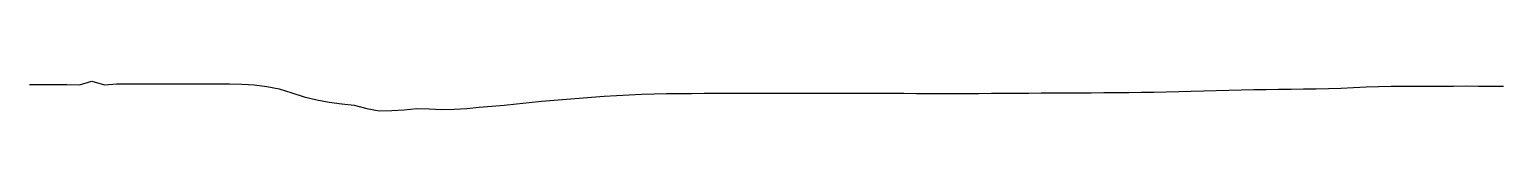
# Model space of a CAD drawing. Header units: metres. Extents: x -148477 to 168932, y -55673 to -2736.
# Drawn here: x -58530 to -57350, y -20795 to -20772 of the extents above; entities that cross this region are included whole.
import ezdxf

# ---------------------------------------------------------------- set-up
doc = ezdxf.new("R2010")
doc.units = ezdxf.units.M

msp = doc.modelspace()

# ---------------------------------------------------------------- linework, layer by layer
at = {"color": 6, "linetype": 'Continuous', "lineweight": -3, "ltscale": 0.5}
for p, q in [((-58529.6723, -20774.4506), (-58519.6723, -20774.3406)), ((-58519.6723, -20774.3406), (-58509.6723, -20774.2806)), ((-58509.6723, -20774.2806), (-58499.6723, -20774.2906)), ((-58499.6723, -20774.2906), (-58489.6723, -20774.5906)), ((-58489.6723, -20774.5906), (-58479.6723, -20771.6906)), ((-58479.6723, -20771.6906), (-58469.6723, -20774.5706)), ((-58469.6723, -20774.5706), (-58459.6723, -20773.8106)), ((-58459.6723, -20773.8106), (-58449.6723, -20773.7406)), ((-58449.6723, -20773.7406), (-58439.6723, -20773.7606)), ((-58439.6723, -20773.7606), (-58429.6723, -20773.7306)), ((-58429.6723, -20773.7306), (-58419.6723, -20773.8606)), ((-58419.6723, -20773.8606), (-58409.6723, -20773.8606)), ((-58409.6723, -20773.8606), (-58399.6723, -20773.8106)), ((-58399.6723, -20773.8106), (-58389.6723, -20773.7706)), ((-58389.6723, -20773.7706), (-58379.6723, -20773.7406)), ((-58379.6723, -20773.7406), (-58369.6723, -20773.8206)), ((-58369.6723, -20773.8206), (-58359.6723, -20774.0506)), ((-58359.6723, -20774.0506), (-58349.6723, -20774.7006)), ((-58349.6723, -20774.7006), (-58339.6723, -20775.9306)), ((-58339.6723, -20775.9306), (-58329.6723, -20777.7506)), ((-58329.6723, -20777.7506), (-58319.6723, -20780.9206)), ((-57609.6723, -20780.0406), (-57599.6723, -20779.7706)), ((-57599.6723, -20779.7706), (-57589.6723, -20779.3606)), ((-57589.6723, -20779.3606), (-57579.6723, -20778.9806)), ((-57579.6723, -20778.9806), (-57569.6723, -20778.7506)), ((-57569.6723, -20778.7506), (-57559.6723, -20778.5806)), ((-57559.6723, -20778.5806), (-57549.6723, -20778.4006)), ((-57549.6723, -20778.4006), (-57539.6723, -20778.2406)), ((-57539.6723, -20778.2406), (-57529.6723, -20778.1006)), ((-57529.6723, -20778.1006), (-57519.6723, -20777.9806)), ((-57519.6723, -20777.9806), (-57509.6723, -20777.8706)), ((-57509.6723, -20777.8706), (-57499.6723, -20777.7006)), ((-57499.6723, -20777.7006), (-57489.6723, -20777.4906)), ((-57489.6723, -20777.4906), (-57479.6723, -20777.1206)), ((-57479.6723, -20777.1206), (-57469.6723, -20776.6206)), ((-57469.6723, -20776.6206), (-57459.6723, -20776.2706)), ((-57459.6723, -20776.2706), (-57449.6723, -20775.9906)), ((-57449.6723, -20775.9906), (-57439.6723, -20775.7606)), ((-57439.6723, -20775.7606), (-57429.6723, -20775.6506)), ((-57429.6723, -20775.6506), (-57419.6723, -20775.6306)), ((-57419.6723, -20775.6306), (-57409.6723, -20775.6106)), ((-57409.6723, -20775.6106), (-57399.6723, -20775.5906)), ((-57399.6723, -20775.5906), (-57389.6723, -20775.5606)), ((-57389.6723, -20775.5606), (-57379.6723, -20775.4906)), ((-57379.6723, -20775.4906), (-57369.6723, -20775.5706)), ((-57369.6723, -20775.5706), (-57359.6723, -20775.5606)), ((-57359.6723, -20775.5606), (-57349.6723, -20775.5406)), ((-58319.6723, -20780.9206), (-58309.6723, -20784.1906)), ((-58309.6723, -20784.1906), (-58299.6723, -20786.5506)), ((-58299.6723, -20786.5506), (-58289.6723, -20788.3506)), ((-58289.6723, -20788.3506), (-58279.6723, -20789.6406)), ((-58279.6723, -20789.6406), (-58269.6723, -20790.8206)), ((-58269.6723, -20790.8206), (-58259.6723, -20793.4606)), ((-58159.6723, -20791.7306), (-58149.6723, -20790.7006)), ((-58149.6723, -20790.7006), (-58139.6723, -20789.7006)), ((-58139.6723, -20789.7006), (-58129.6723, -20788.7006)), ((-58129.6723, -20788.7006), (-58119.6723, -20787.7406)), ((-58119.6723, -20787.7406), (-58109.6723, -20786.9506)), ((-58109.6723, -20786.9506), (-58099.6723, -20786.0606)), ((-58099.6723, -20786.0606), (-58089.6723, -20785.3306)), ((-58089.6723, -20785.3306), (-58079.6723, -20784.3906)), ((-58079.6723, -20784.3906), (-58069.6723, -20783.6306)), ((-58069.6723, -20783.6306), (-58059.6723, -20782.9906)), ((-58059.6723, -20782.9906), (-58049.6723, -20782.4606)), ((-58049.6723, -20782.4606), (-58039.6723, -20781.9706)), ((-58039.6723, -20781.9706), (-58029.6723, -20781.8206)), ((-58029.6723, -20781.8206), (-58019.6723, -20781.5106)), ((-58019.6723, -20781.5106), (-58009.6723, -20781.5806)), ((-58009.6723, -20781.5806), (-57999.6723, -20781.4206)), ((-57999.6723, -20781.4206), (-57989.6723, -20781.1806)), ((-57989.6723, -20781.1806), (-57979.6723, -20781.2306)), ((-57979.6723, -20781.2306), (-57969.6723, -20781.2706)), ((-57969.6723, -20781.2706), (-57959.6723, -20781.2206)), ((-57959.6723, -20781.2206), (-57949.6723, -20781.2006)), ((-57949.6723, -20781.2006), (-57939.6723, -20781.1706)), ((-57939.6723, -20781.1706), (-57929.6723, -20781.1606)), ((-57929.6723, -20781.1606), (-57919.6723, -20781.1306)), ((-57919.6723, -20781.1306), (-57909.6723, -20781.1406)), ((-57909.6723, -20781.1406), (-57899.6723, -20781.1606)), ((-57899.6723, -20781.1606), (-57889.6723, -20781.2106)), ((-57889.6723, -20781.2106), (-57879.6723, -20781.2306)), ((-57879.6723, -20781.2306), (-57869.6723, -20781.2606)), ((-57869.6723, -20781.2606), (-57859.6723, -20781.3006)), ((-57859.6723, -20781.3006), (-57849.6723, -20781.3206)), ((-57849.6723, -20781.3206), (-57839.6723, -20781.3206)), ((-57839.6723, -20781.3206), (-57829.6723, -20781.3506)), ((-57829.6723, -20781.3506), (-57819.6723, -20781.3906)), ((-57819.6723, -20781.3906), (-57809.6723, -20781.4206)), ((-57809.6723, -20781.4206), (-57799.6723, -20781.4206)), ((-57799.6723, -20781.4206), (-57789.6723, -20781.4306)), ((-57789.6723, -20781.4306), (-57779.6723, -20781.4206)), ((-57779.6723, -20781.4206), (-57769.6723, -20781.3906)), ((-57769.6723, -20781.3906), (-57759.6723, -20781.3306)), ((-57759.6723, -20781.3306), (-57749.6723, -20781.3106)), ((-57749.6723, -20781.3106), (-57739.6723, -20781.2406)), ((-57739.6723, -20781.2406), (-57729.6723, -20781.1806)), ((-57729.6723, -20781.1806), (-57719.6723, -20781.1006)), ((-57719.6723, -20781.1006), (-57709.6723, -20781.0606)), ((-57709.6723, -20781.0606), (-57699.6723, -20781.0406)), ((-57699.6723, -20781.0406), (-57689.6723, -20780.9906)), ((-57689.6723, -20780.9906), (-57679.6723, -20780.9206)), ((-57679.6723, -20780.9206), (-57669.6723, -20780.8406)), ((-57669.6723, -20780.8406), (-57659.6723, -20780.7806)), ((-57659.6723, -20780.7806), (-57649.6723, -20780.6606)), ((-57649.6723, -20780.6606), (-57639.6723, -20780.5406)), ((-57639.6723, -20780.5406), (-57629.6723, -20780.4206)), ((-57629.6723, -20780.4206), (-57619.6723, -20780.2606)), ((-57619.6723, -20780.2606), (-57609.6723, -20780.0406)), ((-58259.6723, -20793.4606), (-58249.6723, -20795.3206)), ((-58249.6723, -20795.3206), (-58239.6723, -20795.2206)), ((-58239.6723, -20795.2206), (-58229.6723, -20794.5706)), ((-58229.6723, -20794.5706), (-58219.6723, -20793.5306)), ((-58219.6723, -20793.5306), (-58209.6723, -20793.8906)), ((-58209.6723, -20793.8906), (-58199.6723, -20794.3306)), ((-58199.6723, -20794.3306), (-58189.6723, -20793.9706)), ((-58189.6723, -20793.9706), (-58179.6723, -20793.4106)), ((-58179.6723, -20793.4106), (-58169.6723, -20792.4906)), ((-58169.6723, -20792.4906), (-58159.6723, -20791.7306))]:
    msp.add_line(p, q, dxfattribs=at)

doc.saveas('drawing.dxf')
